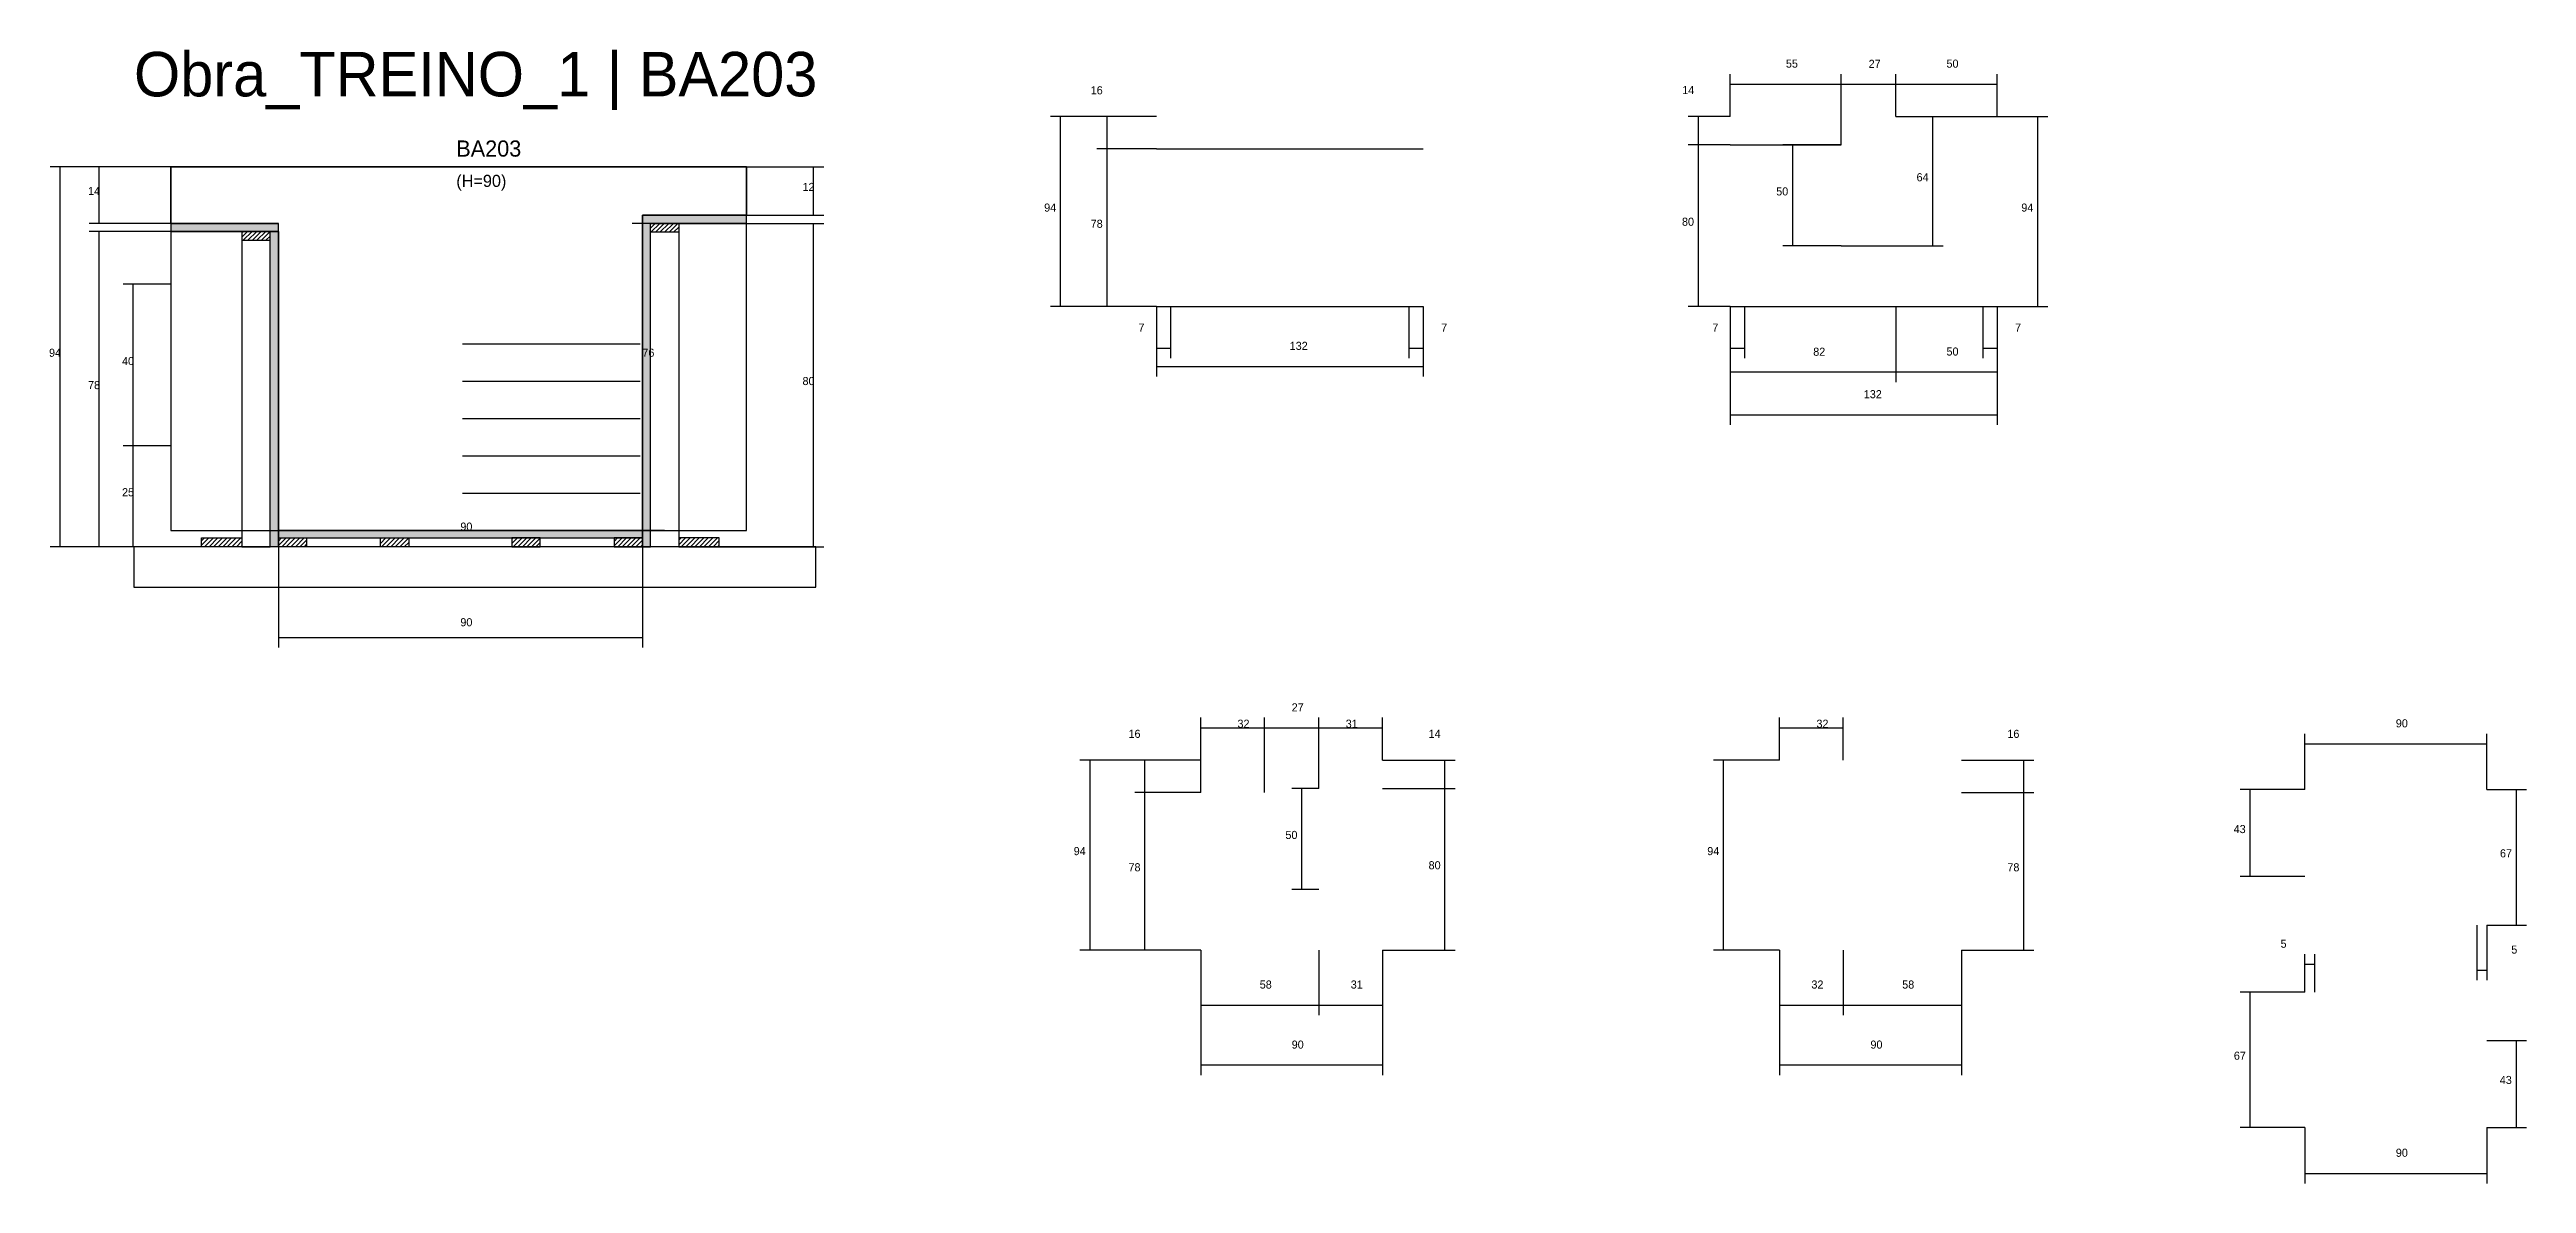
# Model space of a CAD drawing. Header units: metres. Extents: x -41 to 34800, y -36000 to 1848.
# Drawn here: x 20338 to 21563, y -9598 to -9037 of the extents above; entities that cross this region are included whole.
import ezdxf

# ---------------------------------------------------------------- set-up
doc = ezdxf.new("R2010")
doc.units = ezdxf.units.M
for name, color, linetype in [('CONCRETO', 251, 'Continuous'), ('COTA', 4, 'Continuous'), ('Cota Seção (2x)', 4, 'Continuous'), ('Hachura', 253, 'Continuous'), ('LABEL_ID', 3, 'Continuous'), ('Madeira', 126, 'Continuous'), ('Painéis', 200, 'Continuous'), ('SARR_2.2x7', 40, 'Continuous'), ('Texto Seção', 7, 'Continuous')]:
    doc.layers.add(name, color=color, linetype=linetype)

msp = doc.modelspace()

# ---------------------------------------------------------------- texts
at = {"layer": 'COTA'}
for s, p in [('55', (21196.9, -9045.8)), ('27', (21237.8, -9045.9)), ('50', (21276.3, -9045.8)), ('16', (20853.1, -9059)), ('14', (21145.6, -9058.9)), ('64', (21261.5, -9102)), ('14', (20357.3, -9108.8)), ('12', (20710.6, -9106.8)), ('50', (21192.1, -9109)), ('94', (20830.1, -9117)), ('78', (20853.1, -9125)), ('80', (21145.5, -9124)), ('94', (21313.3, -9117)), ('7', (20876.7, -9176.4)), ('7', (21026.4, -9176.4)), ('7', (21160.5, -9176.4)), ('7', (21310.2, -9176.4)), ('94', (20338, -9188.8)), ('132', (20951.5, -9185.4)), ('40', (20374.1, -9192.9)), ('78', (20357.3, -9204.8)), ('80', (20710.6, -9202.8)), ('132', (21235.4, -9209.3)), ('25', (20374.1, -9257.8)), ('90', (20541.4, -9322.1)), ('32', (20925.7, -9372.3)), ('27', (20952.5, -9364.2)), ('31', (20979.2, -9372.3)), ('32', (21212, -9372.3)), ('90', (21498.5, -9372.1)), ('16', (20871.8, -9377.3)), ('14', (21020.2, -9377.3)), ('16', (21306.4, -9377.3)), ('94', (20844.7, -9435.3)), ('50', (20949.4, -9427.3)), ('94', (21158, -9435.3)), ('43', (21418.3, -9424.4)), ('78', (20871.8, -9443.3)), ('80', (21020.2, -9442.3)), ('78', (21306.4, -9443.3)), ('67', (21550, -9436.4)), ('5', (21441.5, -9481.1)), ('5', (21555.6, -9484)), ('90', (20952.5, -9531)), ('90', (21238.7, -9531)), ('67', (21418.4, -9536.5)), ('43', (21549.9, -9548.5)), ('90', (21498.5, -9584.5))]:
    msp.add_text(s, height=4, dxfattribs=at).set_placement(p)
at = {"layer": 'Cota Seção (2x)'}
for s, p in [('76', (20631.4, -9188.8)), ('82', (21210.4, -9188.3)), ('50', (21276.3, -9188.2)), ('90', (20541.4, -9274.8)), ('58', (20936.7, -9501.3)), ('31', (20981.7, -9501.3)), ('32', (21209.5, -9501.3)), ('58', (21254.4, -9501.3))]:
    msp.add_text(s, height=4, dxfattribs=at).set_placement(p)
at = {"layer": 'LABEL_ID'}
msp.add_text('Obra_TREINO_1 | BA203', height=22, dxfattribs=at).set_placement((20380, -9060))
at = {"layer": 'Texto Seção'}
for s, height, p in [('BA203', 8, (20539.4, -9089.8)), ('(H=90)', 6, (20539.4, -9104.8))]:
    msp.add_text(s, height=height, dxfattribs=at).set_placement(p)

# ---------------------------------------------------------------- hatches: boundary and pattern name
at = {"layer": 'Hachura'}
h = msp.add_hatch(color=8, dxfattribs=at)
h.dxf.hatch_style = 1
h.paths.add_polyline_path([(20451.4, -9126.8), (20451.4, -9122.8), (20451.4, -9122.8), (20398.3, -9122.8), (20398.3, -9122.8), (20398.3, -9126.8), (20398.3, -9126.8), (20451.4, -9126.8)])
h = msp.add_hatch(color=8, dxfattribs=at)
h.dxf.hatch_style = 1
h.paths.add_polyline_path([(20631.4, -9122.8), (20631.4, -9118.8), (20631.4, -9118.8), (20682.8, -9118.8), (20682.8, -9118.8), (20682.8, -9122.8), (20682.8, -9122.8), (20631.4, -9122.8)])
h = msp.add_hatch(color=8, dxfattribs=at)
h.dxf.hatch_style = 1
h.paths.add_polyline_path([(20635.4, -9122.8), (20631.4, -9122.8), (20631.4, -9122.8), (20631.4, -9282.8), (20631.4, -9282.8), (20635.4, -9282.8), (20635.4, -9282.8), (20635.4, -9122.8)])
h = msp.add_hatch(dxfattribs=at)
h.set_pattern_fill('ANSI31', scale=0.5)
h.paths.add_polyline_path([(20635.4, -9127.2), (20635.4, -9122.8), (20635.4, -9122.8), (20649.4, -9122.8), (20649.4, -9122.8), (20649.4, -9127.2), (20649.4, -9127.2), (20635.4, -9127.2)])
h = msp.add_hatch(dxfattribs=at)
h.set_pattern_fill('ANSI31', scale=0.5)
h.paths.add_polyline_path([(20447.4, -9131.2), (20447.4, -9126.8), (20447.4, -9126.8), (20433.4, -9126.8), (20433.4, -9126.8), (20433.4, -9131.2), (20433.4, -9131.2), (20447.4, -9131.2)])
h = msp.add_hatch(color=8, dxfattribs=at)
h.dxf.hatch_style = 1
h.paths.add_polyline_path([(20447.4, -9126.8), (20451.4, -9126.8), (20451.4, -9126.8), (20451.4, -9282.8), (20451.4, -9282.8), (20447.4, -9282.8), (20447.4, -9282.8), (20447.4, -9126.8)])
h = msp.add_hatch(dxfattribs=at)
h.set_pattern_fill('ANSI31', scale=0.5)
h.paths.add_polyline_path([(20413.4, -9282.8), (20413.4, -9278.4), (20413.4, -9278.4), (20433.4, -9278.4), (20433.4, -9278.4), (20433.4, -9282.8), (20433.4, -9282.8), (20413.4, -9282.8)])
h = msp.add_hatch(color=8, dxfattribs=at)
h.dxf.hatch_style = 1
h.paths.add_polyline_path([(20631.4, -9278.4), (20631.4, -9274.8), (20631.4, -9274.8), (20451.4, -9274.8), (20451.4, -9274.8), (20451.4, -9278.4), (20451.4, -9278.4), (20631.4, -9278.4)])
h = msp.add_hatch(dxfattribs=at)
h.set_pattern_fill('ANSI31', scale=0.5)
h.paths.add_polyline_path([(20451.4, -9282.8), (20451.4, -9278.4), (20451.4, -9278.4), (20465.4, -9278.4), (20465.4, -9278.4), (20465.4, -9282.8), (20465.4, -9282.8), (20451.4, -9282.8)])
h = msp.add_hatch(dxfattribs=at)
h.set_pattern_fill('ANSI31', scale=0.5)
h.paths.add_polyline_path([(20501.9, -9282.8), (20501.9, -9278.4), (20501.9, -9278.4), (20515.9, -9278.4), (20515.9, -9278.4), (20515.9, -9282.8), (20515.9, -9282.8), (20501.9, -9282.8)])
h = msp.add_hatch(dxfattribs=at)
h.set_pattern_fill('ANSI31', scale=0.5)
h.paths.add_polyline_path([(20580.9, -9282.8), (20580.9, -9278.4), (20580.9, -9278.4), (20566.9, -9278.4), (20566.9, -9278.4), (20566.9, -9282.8), (20566.9, -9282.8), (20580.9, -9282.8)])
h = msp.add_hatch(dxfattribs=at)
h.set_pattern_fill('ANSI31', scale=0.5)
h.paths.add_polyline_path([(20631.4, -9282.8), (20631.4, -9278.4), (20631.4, -9278.4), (20617.4, -9278.4), (20617.4, -9278.4), (20617.4, -9282.8), (20617.4, -9282.8), (20631.4, -9282.8)])
h = msp.add_hatch(dxfattribs=at)
h.set_pattern_fill('ANSI31', scale=0.5)
h.paths.add_polyline_path([(20669.4, -9282.8), (20669.4, -9278.4), (20669.4, -9278.4), (20649.4, -9278.4), (20649.4, -9278.4), (20649.4, -9282.8), (20649.4, -9282.8), (20669.4, -9282.8)])

# ---------------------------------------------------------------- linework, layer by layer
at = {"layer": 'CONCRETO'}
for points in [[(20398.3, -9122.8), (20398.3, -9094.8), (20682.9, -9094.8), (20682.9, -9118.8), (20631.4, -9118.8), (20631.4, -9274.8), (20451.4, -9274.8), (20451.4, -9122.8)], [(20398.3, -9274.8), (20682.9, -9274.8), (20682.9, -9094.8), (20398.3, -9094.8)]]:
    msp.add_lwpolyline(points, close=True, dxfattribs=at)
at = {"layer": 'COTA'}
for p, q in [((21169.4, -9070), (21169.4, -9049)), ((21224.3, -9084), (21224.3, -9049)), ((21224.3, -9084), (21224.3, -9049)), ((21251.3, -9070), (21251.3, -9049)), ((21251.3, -9070), (21251.3, -9049)), ((21301.3, -9070), (21301.3, -9049)), ((21169.4, -9054), (21224.3, -9054)), ((21224.3, -9054), (21251.3, -9054)), ((21251.3, -9054), (21301.3, -9054)), ((20885.6, -9070), (20833.2, -9070)), ((20838.2, -9164), (20838.2, -9070)), ((20885.6, -9070), (20856.2, -9070)), ((20861.2, -9086), (20861.2, -9070)), ((21169.4, -9070), (21148.6, -9070)), ((21153.6, -9084), (21153.6, -9070)), ((21251.3, -9070), (21274.6, -9070)), ((21269.6, -9134), (21269.6, -9070)), ((21301.3, -9070), (21326.4, -9070)), ((21321.4, -9164), (21321.4, -9070)), ((20885.6, -9086), (20856.2, -9086)), ((20885.6, -9086), (20856.2, -9086)), ((20861.2, -9164), (20861.2, -9086)), ((21169.4, -9084), (21148.6, -9084)), ((21169.4, -9084), (21148.6, -9084)), ((21153.6, -9164), (21153.6, -9084)), ((21224.3, -9084), (21195.3, -9084)), ((21200.3, -9134), (21200.3, -9084)), ((20447.4, -9094.8), (20338.5, -9094.8)), ((20343.5, -9282.8), (20343.5, -9094.8)), ((20398.3, -9094.8), (20357.8, -9094.8)), ((20362.8, -9122.8), (20362.8, -9094.8)), ((20680.6, -9094.8), (20721.1, -9094.8)), ((20716.1, -9118.8), (20716.1, -9094.8)), ((20398.3, -9122.8), (20357.8, -9122.8)), ((20649.4, -9122.8), (20721.1, -9122.8)), ((20682.9, -9118.8), (20721.1, -9118.8)), ((20716.1, -9282.8), (20716.1, -9122.8)), ((20433.4, -9126.8), (20357.8, -9126.8)), ((20362.8, -9282.8), (20362.8, -9126.8)), ((21224.3, -9134), (21195.3, -9134)), ((21251.3, -9134), (21274.6, -9134)), ((20398.1, -9152.9), (20374.6, -9152.9)), ((20379.6, -9232.9), (20379.6, -9152.9)), ((20885.6, -9164), (20833.2, -9164)), ((20885.6, -9164), (20856.2, -9164)), ((20885.6, -9164), (20885.6, -9198.6)), ((20885.6, -9164), (20885.6, -9189.5)), ((20892.6, -9164), (20892.6, -9189.5)), ((21010.5, -9164), (21010.5, -9189.5)), ((21017.5, -9164), (21017.5, -9198.6)), ((21017.5, -9164), (21017.5, -9189.5)), ((21169.4, -9164), (21148.6, -9164)), ((21169.4, -9164), (21169.4, -9222.5)), ((21169.4, -9164), (21169.4, -9189.5)), ((21176.4, -9164), (21176.4, -9189.5)), ((21294.3, -9164), (21294.3, -9189.5)), ((21301.3, -9164), (21301.3, -9222.5)), ((21301.3, -9164), (21301.3, -9189.5)), ((21301.3, -9164), (21326.4, -9164)), ((20885.6, -9184.5), (20892.6, -9184.5)), ((21010.5, -9184.5), (21017.5, -9184.5)), ((21169.4, -9184.5), (21176.4, -9184.5)), ((21294.3, -9184.5), (21301.3, -9184.5)), ((20885.6, -9193.6), (21017.5, -9193.6)), ((21169.4, -9217.5), (21301.3, -9217.5)), ((20398.1, -9232.9), (20374.6, -9232.9)), ((20398.1, -9232.9), (20374.6, -9232.9)), ((20379.6, -9282.8), (20379.6, -9232.9)), ((20417.8, -9282.8), (20338.5, -9282.8)), ((20417.8, -9282.8), (20357.8, -9282.8)), ((20398.1, -9282.8), (20374.6, -9282.8)), ((20451.4, -9282.8), (20451.4, -9332.6)), ((20631.4, -9282.8), (20631.4, -9332.6)), ((20665, -9282.8), (20721.1, -9282.8)), ((20451.4, -9327.6), (20631.4, -9327.6)), ((20907.5, -9404.3), (20907.5, -9367.3)), ((20939, -9404.3), (20939, -9367.3)), ((20939, -9404.3), (20939, -9367.3)), ((20966, -9402.3), (20966, -9367.3)), ((20966, -9402.3), (20966, -9367.3)), ((20997.4, -9388.3), (20997.4, -9367.3)), ((21193.7, -9388.3), (21193.7, -9367.3)), ((21225.2, -9388.3), (21225.2, -9367.3)), ((20907.5, -9372.3), (20939, -9372.3)), ((20939, -9372.3), (20966, -9372.3)), ((20966, -9372.3), (20997.4, -9372.3)), ((21193.7, -9372.3), (21225.2, -9372.3)), ((21453.5, -9402.9), (21453.5, -9375.3)), ((21453.5, -9380.3), (21543.5, -9380.3)), ((21543.5, -9402.9), (21543.5, -9375.3)), ((20907.5, -9388.3), (20847.8, -9388.3)), ((20852.8, -9482.3), (20852.8, -9388.3)), ((20907.5, -9388.3), (20874.9, -9388.3)), ((20879.9, -9404.3), (20879.9, -9388.3)), ((20997.4, -9388.3), (21033.3, -9388.3)), ((21028.3, -9402.3), (21028.3, -9388.3)), ((21193.7, -9388.3), (21161.1, -9388.3)), ((21166.1, -9482.3), (21166.1, -9388.3)), ((21283.7, -9388.3), (21319.5, -9388.3)), ((21314.5, -9404.3), (21314.5, -9388.3)), ((20907.5, -9404.3), (20874.9, -9404.3)), ((20907.5, -9404.3), (20874.9, -9404.3)), ((20879.9, -9482.3), (20879.9, -9404.3)), ((20966, -9402.3), (20952.5, -9402.3)), ((20957.5, -9452.3), (20957.5, -9402.3)), ((20997.4, -9402.3), (21033.3, -9402.3)), ((20997.4, -9402.3), (21033.3, -9402.3)), ((21028.3, -9482.3), (21028.3, -9402.3)), ((21283.7, -9404.3), (21319.5, -9404.3)), ((21283.7, -9404.3), (21319.5, -9404.3)), ((21314.5, -9482.3), (21314.5, -9404.3)), ((21453.5, -9402.9), (21421.5, -9402.9)), ((21426.5, -9445.9), (21426.5, -9402.9)), ((21543.5, -9402.9), (21563.1, -9402.9)), ((21558.1, -9469.9), (21558.1, -9402.9)), ((20966, -9452.3), (20952.5, -9452.3)), ((21453.5, -9445.9), (21421.5, -9445.9)), ((21538.5, -9469.9), (21538.5, -9497.2)), ((21543.5, -9469.9), (21563.1, -9469.9)), ((21543.5, -9469.9), (21543.5, -9497.2)), ((20907.5, -9482.3), (20847.8, -9482.3)), ((20907.5, -9482.3), (20874.9, -9482.3)), ((20907.5, -9482.3), (20907.5, -9544.1)), ((20997.4, -9482.3), (20997.4, -9544.1)), ((20997.4, -9482.3), (21033.3, -9482.3)), ((21193.7, -9482.3), (21161.1, -9482.3)), ((21193.7, -9482.3), (21193.7, -9544.1)), ((21283.7, -9482.3), (21283.7, -9544.1)), ((21283.7, -9482.3), (21319.5, -9482.3)), ((21453.5, -9503), (21453.5, -9484.2)), ((21453.5, -9489.2), (21458.5, -9489.2)), ((21458.5, -9503), (21458.5, -9484.2)), ((21538.5, -9492.2), (21543.5, -9492.2)), ((21453.5, -9503), (21421.5, -9503)), ((21426.5, -9570), (21426.5, -9503)), ((21543.5, -9527), (21563.1, -9527)), ((21558.1, -9570), (21558.1, -9527)), ((20907.5, -9539.1), (20997.4, -9539.1)), ((21193.7, -9539.1), (21283.7, -9539.1)), ((21453.5, -9570), (21421.5, -9570)), ((21453.5, -9570), (21453.5, -9597.7)), ((21543.5, -9570), (21563.1, -9570)), ((21543.5, -9570), (21543.5, -9597.7)), ((21453.5, -9592.7), (21543.5, -9592.7))]:
    msp.add_line(p, q, dxfattribs=at)
at = {"layer": 'Cota Seção (2x)'}
for p, q in [((20642.4, -9122.8), (20626.4, -9122.8)), ((20631.4, -9274.8), (20631.4, -9122.8)), ((21169.4, -9164), (21169.4, -9201.3)), ((21251.3, -9164), (21251.3, -9201.3)), ((21251.3, -9164), (21251.3, -9201.3)), ((21301.3, -9164), (21301.3, -9201.3)), ((21169.4, -9196.3), (21251.3, -9196.3)), ((21251.3, -9196.3), (21301.3, -9196.3)), ((20451.4, -9282.8), (20451.4, -9269.8)), ((20631.4, -9282.8), (20631.4, -9269.8)), ((20451.4, -9274.8), (20631.4, -9274.8)), ((20642.4, -9274.8), (20626.4, -9274.8)), ((20907.5, -9482.3), (20907.5, -9514.5)), ((20966, -9482.3), (20966, -9514.5)), ((20966, -9482.3), (20966, -9514.5)), ((20997.4, -9482.3), (20997.4, -9514.5)), ((21193.7, -9482.3), (21193.7, -9514.5)), ((21225.2, -9482.3), (21225.2, -9514.5)), ((21225.2, -9482.3), (21225.2, -9514.5)), ((21283.7, -9482.3), (21283.7, -9514.5)), ((20907.5, -9509.5), (20966, -9509.5)), ((20966, -9509.5), (20997.4, -9509.5)), ((21193.7, -9509.5), (21225.2, -9509.5)), ((21225.2, -9509.5), (21283.7, -9509.5))]:
    msp.add_line(p, q, dxfattribs=at)
at = {"layer": 'Madeira'}
for points in [[(20635.4, -9127.2), (20635.4, -9122.8), (20649.4, -9122.8), (20649.4, -9127.2)], [(20635.4, -9122.8), (20649.4, -9122.8), (20649.4, -9282.8), (20635.4, -9282.8)], [(20447.4, -9131.2), (20447.4, -9126.8), (20433.4, -9126.8), (20433.4, -9131.2)], [(20447.4, -9126.8), (20433.4, -9126.8), (20433.4, -9282.8), (20447.4, -9282.8)], [(20380, -9302.8), (20717.2, -9302.8), (20717.2, -9282.8), (20380, -9282.8)], [(20413.4, -9282.8), (20413.4, -9278.4), (20433.4, -9278.4), (20433.4, -9282.8)], [(20451.4, -9282.8), (20451.4, -9278.4), (20465.4, -9278.4), (20465.4, -9282.8)], [(20501.9, -9282.8), (20501.9, -9278.4), (20515.9, -9278.4), (20515.9, -9282.8)], [(20580.9, -9282.8), (20580.9, -9278.4), (20566.9, -9278.4), (20566.9, -9282.8)], [(20631.4, -9282.8), (20631.4, -9278.4), (20617.4, -9278.4), (20617.4, -9282.8)], [(20669.4, -9282.8), (20669.4, -9278.4), (20649.4, -9278.4), (20649.4, -9282.8)]]:
    msp.add_lwpolyline(points, close=True, dxfattribs=at)
at = {"layer": 'Painéis'}
for p, q in [((21251.3, -9070), (21301.3, -9070)), ((20885.6, -9086), (21017.5, -9086)), ((21169.4, -9084), (21224.3, -9084)), ((20398.3, -9122.8), (20451.4, -9122.8)), ((20451.4, -9126.8), (20451.4, -9122.8)), ((20631.4, -9118.8), (20682.8, -9118.8)), ((20631.4, -9122.8), (20631.4, -9118.8)), ((20631.4, -9282.8), (20631.4, -9122.8)), ((20451.4, -9282.8), (20451.4, -9126.8)), ((21224.3, -9134), (21251.3, -9134)), ((20885.6, -9164), (21017.5, -9164)), ((21169.4, -9164), (21301.3, -9164)), ((20451.4, -9274.8), (20631.4, -9274.8)), ((20451.4, -9278.4), (20451.4, -9274.8)), ((20631.4, -9278.4), (20631.4, -9274.8))]:
    msp.add_line(p, q, dxfattribs=at)
for points in [[(20451.4, -9126.8), (20451.4, -9122.8), (20398.3, -9122.8), (20398.3, -9126.8)], [(20631.4, -9122.8), (20631.4, -9118.8), (20682.8, -9118.8), (20682.8, -9122.8)], [(20635.4, -9122.8), (20631.4, -9122.8), (20631.4, -9282.8), (20635.4, -9282.8)], [(20447.4, -9126.8), (20451.4, -9126.8), (20451.4, -9282.8), (20447.4, -9282.8)], [(20451.4, -9126.8), (20451.4, -9126.8), (20447.4, -9126.8), (20447.4, -9126.8)], [(20631.4, -9278.4), (20631.4, -9274.8), (20451.4, -9274.8), (20451.4, -9278.4)]]:
    msp.add_lwpolyline(points, close=True, dxfattribs=at)
at = {"layer": 'SARR_2.2x7'}
for p, q in [((20542.4, -9182.47), (20630.4, -9182.47)), ((20542.4, -9200.93), (20630.4, -9200.93)), ((20542.4, -9219.4), (20630.4, -9219.4)), ((20542.4, -9237.87), (20630.4, -9237.87)), ((20542.4, -9256.33), (20630.4, -9256.33))]:
    msp.add_line(p, q, dxfattribs=at)

msp.set_redraw_order([(e.dxf.handle, doc.entitydb.next_handle()) for e in msp.query("TEXT MTEXT ATTDEF DIMENSION ARC_DIMENSION")])  # texts and dimensions are drawn at this point

doc.saveas('drawing.dxf')
